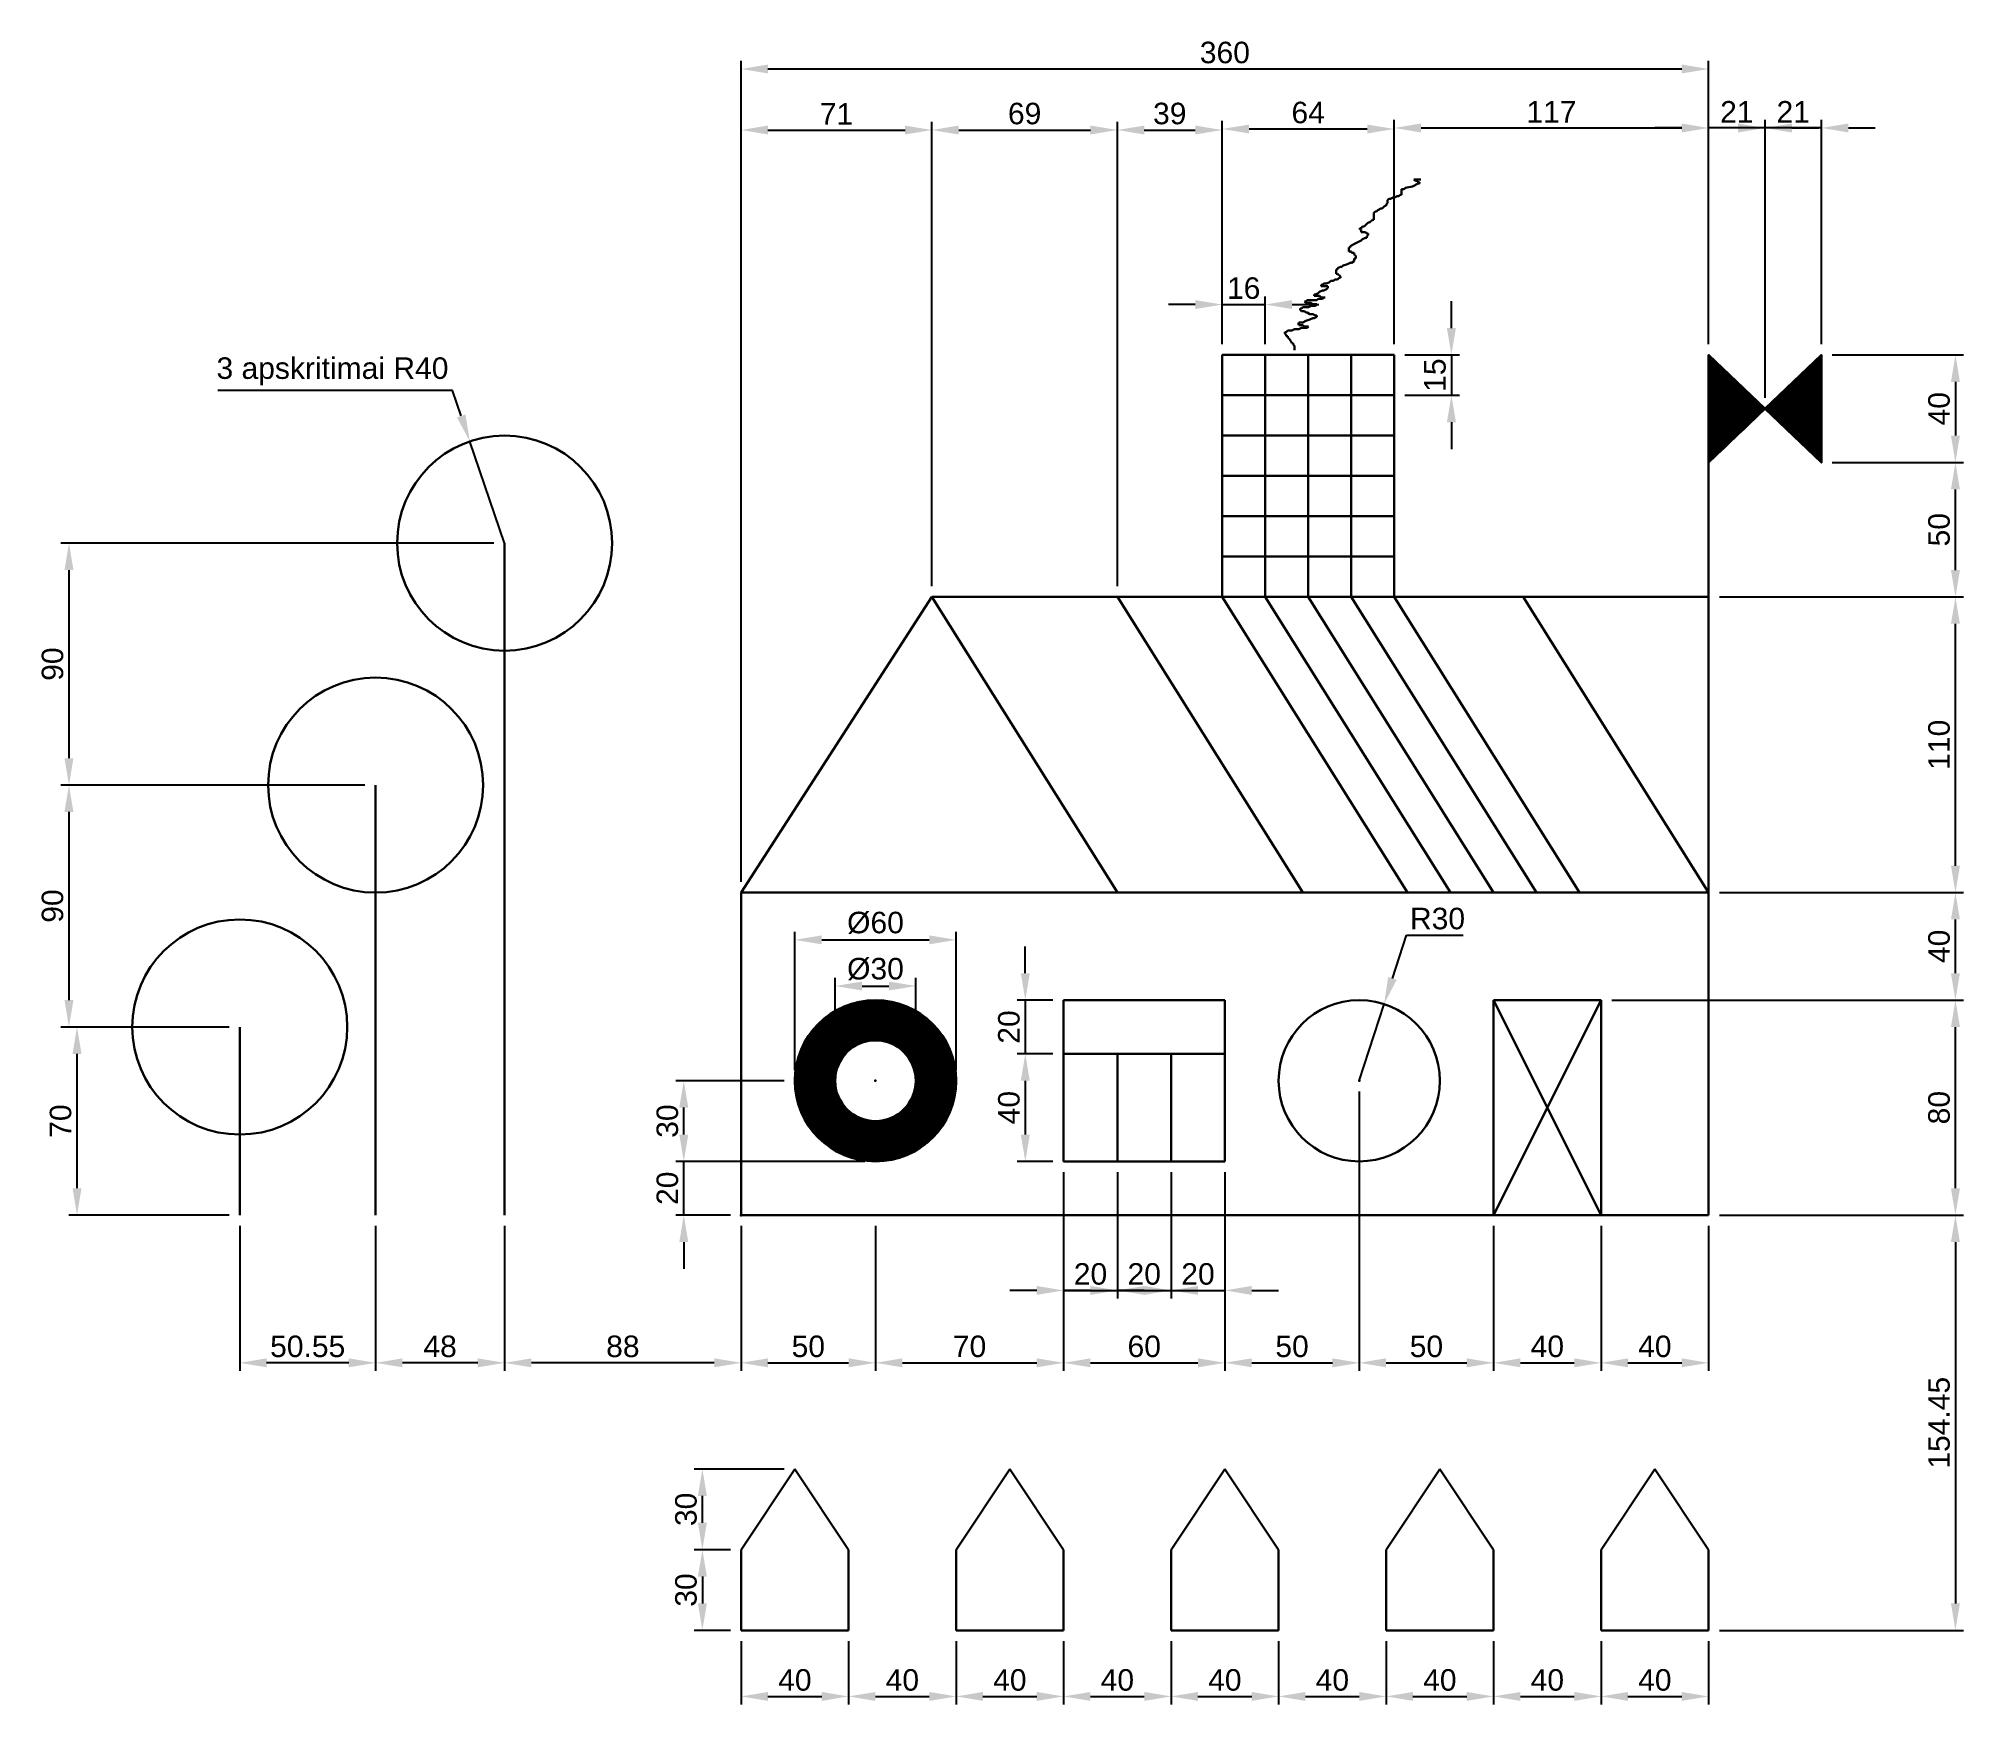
# Model space of a CAD drawing. Header units: inches. Extents: x -261 to 455, y -182 to 438.
import ezdxf

# ---------------------------------------------------------------- set-up
doc = ezdxf.new("R2010")
doc.units = ezdxf.units.IN
doc.header["$MEASUREMENT"] = 0
doc.header["$PDSIZE"] = 5
doc.layers.add('Matmenys', color=150, linetype='Continuous')
doc.layers.add('Pagrindinis', color=7, linetype='Continuous', lineweight=30)
doc.styles.get("Standard").update_dxf_attribs({"font": 'arial.ttf'})
doc.dimstyles.new('Paprastas', dxfattribs={"dimtxt": 8, "dimasz": 10, "dimexe": 3, "dimexo": 4, "dimgap": 2, "dimtad": 1, "dimdec": 4, "dimdsep": 46, "dimtxsty": 'Standard', "dimcen": 0.09, "dimadec": 0, "dimazin": 0, "dimtfac": 1, "dimtdec": 4, "dimtmove": 0, "dimatfit": 1, "dimfxl": 1, "dimtolj": 1, "dimtzin": 0, "dimarcsym": 0})
doc.dimstyles.new('Paprastas$4', dxfattribs={"dimtxt": 8, "dimasz": 10, "dimexe": 3, "dimexo": 4, "dimgap": 2, "dimtad": 1, "dimtih": 1, "dimtoh": 1, "dimdec": 4, "dimdsep": 46, "dimtxsty": 'Standard', "dimcen": 0.09, "dimadec": 0, "dimazin": 0, "dimtfac": 1, "dimtdec": 4, "dimtmove": 0, "dimatfit": 1, "dimfxl": 1, "dimtolj": 1, "dimtzin": 0, "dimarcsym": 0})

msp = doc.modelspace()

# ---------------------------------------------------------------- blocks, each defined once
blk = doc.blocks.new('*D2')
at = {"layer": 'Defpoints', "color": 0, "transparency": 16777216}
for p in [(-88, 0), (0, 0), (-88, -54.93)]:
    blk.add_point(p, dxfattribs=at)
at = {"layer": 'Matmenys', "color": 0, "lineweight": -2, "transparency": 16777216}
for p, q in [((-88, -4), (-88, -57.93)), ((0, -4), (0, -57.93)), ((-10, -54.93), (-78, -54.93))]:
    blk.add_line(p, q, dxfattribs=at)
at = {"layer": 'Matmenys', "color": 0, "transparency": 16777216}
for points in [[(-78, -53.26), (-78, -56.6), (-88, -54.93)], [(-10, -53.26), (-10, -56.6), (0, -54.93)]]:
    blk.add_solid(points, dxfattribs=at)
at = {"layer": 'Matmenys', "color": 0, "transparency": 16777216, "insert": (-44, -48.85), "char_height": 8, "attachment_point": 5}
blk.add_mtext('\\A1;88', dxfattribs=at)
blk = doc.blocks.new('*D3')
at = {"layer": 'Defpoints', "color": 0, "transparency": 16777216}
for p in [(0, 0), (50, 0), (50, -54.93)]:
    blk.add_point(p, dxfattribs=at)
at = {"layer": 'Matmenys', "color": 0, "lineweight": -2, "transparency": 16777216}
for p, q in [((0, -4), (0, -57.93)), ((50, -4), (50, -57.93)), ((10, -54.93), (40, -54.93))]:
    blk.add_line(p, q, dxfattribs=at)
at = {"layer": 'Matmenys', "color": 0, "transparency": 16777216}
for points in [[(10, -53.26), (10, -56.6), (0, -54.93)], [(40, -53.26), (40, -56.6), (50, -54.93)]]:
    blk.add_solid(points, dxfattribs=at)
at = {"layer": 'Matmenys', "color": 0, "transparency": 16777216, "insert": (25, -48.85), "char_height": 8, "attachment_point": 5}
blk.add_mtext('\\A1;50', dxfattribs=at)
blk = doc.blocks.new('*D4')
at = {"layer": 'Defpoints', "color": 0, "transparency": 16777216}
for p in [(50, 0), (120, 0), (120, -54.93)]:
    blk.add_point(p, dxfattribs=at)
at = {"layer": 'Matmenys', "color": 0, "lineweight": -2, "transparency": 16777216}
for p, q in [((50, -4), (50, -57.93)), ((120, -4), (120, -57.93)), ((60, -54.93), (110, -54.93))]:
    blk.add_line(p, q, dxfattribs=at)
at = {"layer": 'Matmenys', "color": 0, "transparency": 16777216}
for points in [[(60, -53.26), (60, -56.6), (50, -54.93)], [(110, -53.26), (110, -56.6), (120, -54.93)]]:
    blk.add_solid(points, dxfattribs=at)
at = {"layer": 'Matmenys', "color": 0, "transparency": 16777216, "insert": (85, -48.85), "char_height": 8, "attachment_point": 5}
blk.add_mtext('\\A1;70', dxfattribs=at)
blk = doc.blocks.new('*D5')
at = {"layer": 'Defpoints', "color": 0, "transparency": 16777216}
for p in [(120, 0), (180, 0), (180, -54.93)]:
    blk.add_point(p, dxfattribs=at)
at = {"layer": 'Matmenys', "color": 0, "lineweight": -2, "transparency": 16777216}
for p, q in [((120, -4), (120, -57.93)), ((180, -4), (180, -57.93)), ((130, -54.93), (170, -54.93))]:
    blk.add_line(p, q, dxfattribs=at)
at = {"layer": 'Matmenys', "color": 0, "transparency": 16777216}
for points in [[(130, -53.26), (130, -56.6), (120, -54.93)], [(170, -53.26), (170, -56.6), (180, -54.93)]]:
    blk.add_solid(points, dxfattribs=at)
at = {"layer": 'Matmenys', "color": 0, "transparency": 16777216, "insert": (150, -48.85), "char_height": 8, "attachment_point": 5}
blk.add_mtext('\\A1;60', dxfattribs=at)
blk = doc.blocks.new('*D6')
at = {"layer": 'Defpoints', "color": 0, "transparency": 16777216}
for p in [(120, 20), (140, 20), (140, -27.99)]:
    blk.add_point(p, dxfattribs=at)
at = {"layer": 'Matmenys', "color": 0, "lineweight": -2, "transparency": 16777216}
for p, q in [((120, 16), (120, -30.99)), ((140, 16), (140, -30.99)), ((110, -27.99), (100, -27.99)), ((120, -27.99), (140, -27.99)), ((150, -27.99), (160, -27.99))]:
    blk.add_line(p, q, dxfattribs=at)
at = {"layer": 'Matmenys', "color": 0, "transparency": 16777216}
for points in [[(110, -26.33), (110, -29.66), (120, -27.99)], [(150, -26.33), (150, -29.66), (140, -27.99)]]:
    blk.add_solid(points, dxfattribs=at)
at = {"layer": 'Matmenys', "color": 0, "transparency": 16777216, "insert": (130, -21.91), "char_height": 8, "attachment_point": 5}
blk.add_mtext('\\A1;20', dxfattribs=at)
blk = doc.blocks.new('*D7')
at = {"layer": 'Defpoints', "color": 0, "transparency": 16777216}
for p in [(140, 20), (160, 20), (160, -27.99)]:
    blk.add_point(p, dxfattribs=at)
at = {"layer": 'Matmenys', "color": 0, "lineweight": -2, "transparency": 16777216}
for p, q in [((140, 16), (140, -30.99)), ((160, 16), (160, -30.99)), ((130, -27.99), (120, -27.99)), ((140, -27.99), (160, -27.99)), ((170, -27.99), (180, -27.99))]:
    blk.add_line(p, q, dxfattribs=at)
at = {"layer": 'Matmenys', "color": 0, "transparency": 16777216}
for points in [[(130, -26.33), (130, -29.66), (140, -27.99)], [(170, -26.33), (170, -29.66), (160, -27.99)]]:
    blk.add_solid(points, dxfattribs=at)
at = {"layer": 'Matmenys', "color": 0, "transparency": 16777216, "insert": (150, -21.91), "char_height": 8, "attachment_point": 5}
blk.add_mtext('\\A1;20', dxfattribs=at)
blk = doc.blocks.new('*D8')
at = {"layer": 'Defpoints', "color": 0, "transparency": 16777216}
for p in [(160, 20), (180, 20), (180, -27.99)]:
    blk.add_point(p, dxfattribs=at)
at = {"layer": 'Matmenys', "color": 0, "lineweight": -2, "transparency": 16777216}
for p, q in [((160, 16), (160, -30.99)), ((180, 16), (180, -30.99)), ((150, -27.99), (140, -27.99)), ((160, -27.99), (180, -27.99)), ((190, -27.99), (200, -27.99))]:
    blk.add_line(p, q, dxfattribs=at)
at = {"layer": 'Matmenys', "color": 0, "transparency": 16777216}
for points in [[(150, -26.33), (150, -29.66), (160, -27.99)], [(190, -26.33), (190, -29.66), (180, -27.99)]]:
    blk.add_solid(points, dxfattribs=at)
at = {"layer": 'Matmenys', "color": 0, "transparency": 16777216, "insert": (170, -21.91), "char_height": 8, "attachment_point": 5}
blk.add_mtext('\\A1;20', dxfattribs=at)
blk = doc.blocks.new('*D9')
at = {"layer": 'Defpoints', "color": 0, "transparency": 16777216}
for p in [(180, 0), (230, 0), (230, -54.93)]:
    blk.add_point(p, dxfattribs=at)
at = {"layer": 'Matmenys', "color": 0, "lineweight": -2, "transparency": 16777216}
for p, q in [((180, -4), (180, -57.93)), ((230, -4), (230, -57.93)), ((190, -54.93), (220, -54.93))]:
    blk.add_line(p, q, dxfattribs=at)
at = {"layer": 'Matmenys', "color": 0, "transparency": 16777216}
for points in [[(190, -53.26), (190, -56.6), (180, -54.93)], [(220, -53.26), (220, -56.6), (230, -54.93)]]:
    blk.add_solid(points, dxfattribs=at)
at = {"layer": 'Matmenys', "color": 0, "transparency": 16777216, "insert": (205, -48.85), "char_height": 8, "attachment_point": 5}
blk.add_mtext('\\A1;50', dxfattribs=at)
blk = doc.blocks.new('*D10')
at = {"layer": 'Defpoints', "color": 0, "transparency": 16777216}
for p in [(-21.33, 20), (0, 20), (0, 0)]:
    blk.add_point(p, dxfattribs=at)
at = {"layer": 'Matmenys', "color": 0, "lineweight": -2, "transparency": 16777216}
for p, q in [((-21.33, 30), (-21.33, 40)), ((-4, 20), (-24.33, 20)), ((-21.33, 0), (-21.33, 20)), ((-4, 0), (-24.33, 0)), ((-21.33, -10), (-21.33, -20))]:
    blk.add_line(p, q, dxfattribs=at)
at = {"layer": 'Matmenys', "color": 0, "transparency": 16777216}
for points in [[(-23, 30), (-19.66, 30), (-21.33, 20)], [(-23, -10), (-19.66, -10), (-21.33, 0)]]:
    blk.add_solid(points, dxfattribs=at)
at = {"layer": 'Matmenys', "color": 0, "transparency": 16777216, "insert": (-27.41, 10), "char_height": 8, "attachment_point": 5, "rotation": 90}
blk.add_mtext('\\A1;20', dxfattribs=at)
blk = doc.blocks.new('*D11')
at = {"layer": 'Defpoints', "color": 0, "transparency": 16777216}
for p in [(-21.33, 50), (20, 50), (50, 20)]:
    blk.add_point(p, dxfattribs=at)
at = {"layer": 'Matmenys', "color": 0, "lineweight": -2, "transparency": 16777216}
for p, q in [((16, 50), (-24.33, 50)), ((-21.33, 30), (-21.33, 40)), ((46, 20), (-24.33, 20))]:
    blk.add_line(p, q, dxfattribs=at)
at = {"layer": 'Matmenys', "color": 0, "transparency": 16777216}
for points in [[(-23, 40), (-19.66, 40), (-21.33, 50)], [(-23, 30), (-19.66, 30), (-21.33, 20)]]:
    blk.add_solid(points, dxfattribs=at)
at = {"layer": 'Matmenys', "color": 0, "transparency": 16777216, "insert": (-27.42, 35), "char_height": 8, "attachment_point": 5, "rotation": 90}
blk.add_mtext('\\A1;30', dxfattribs=at)
blk = doc.blocks.new('*D13')
at = {"layer": 'Defpoints', "color": 0, "transparency": 16777216}
for p in [(80, 102.41), (20, 50), (80, 50)]:
    blk.add_point(p, dxfattribs=at)
at = {"layer": 'Matmenys', "color": 0, "lineweight": -2, "transparency": 16777216}
for p, q in [((20, 54), (20, 105.41)), ((30, 102.41), (70, 102.41)), ((80, 54), (80, 105.41))]:
    blk.add_line(p, q, dxfattribs=at)
at = {"layer": 'Matmenys', "color": 0, "transparency": 16777216}
for points in [[(30, 104.08), (30, 100.74), (20, 102.41)], [(70, 104.08), (70, 100.74), (80, 102.41)]]:
    blk.add_solid(points, dxfattribs=at)
at = {"layer": 'Matmenys', "color": 0, "transparency": 16777216, "insert": (50, 108.72), "char_height": 8, "attachment_point": 5}
blk.add_mtext('\\A1;%%C60', dxfattribs=at)
blk = doc.blocks.new('*D14')
at = {"layer": 'Defpoints', "color": 0, "transparency": 16777216}
for p in [(65, 85.24), (35, 50), (65, 50)]:
    blk.add_point(p, dxfattribs=at)
at = {"layer": 'Matmenys', "color": 0, "lineweight": -2, "transparency": 16777216}
for p, q in [((35, 54), (35, 88.24)), ((65, 54), (65, 88.24)), ((45, 85.24), (55, 85.24))]:
    blk.add_line(p, q, dxfattribs=at)
at = {"layer": 'Matmenys', "color": 0, "transparency": 16777216}
for points in [[(45, 86.91), (45, 83.58), (35, 85.24)], [(55, 86.91), (55, 83.58), (65, 85.24)]]:
    blk.add_solid(points, dxfattribs=at)
at = {"layer": 'Matmenys', "color": 0, "transparency": 16777216, "insert": (50, 91.55), "char_height": 8, "attachment_point": 5}
blk.add_mtext('\\A1;%%C30', dxfattribs=at)
blk = doc.blocks.new('*D15')
at = {"layer": 'Defpoints', "color": 0, "transparency": 16777216}
for p in [(120, 80), (105.75, 60), (120, 60)]:
    blk.add_point(p, dxfattribs=at)
at = {"layer": 'Matmenys', "color": 0, "lineweight": -2, "transparency": 16777216}
for p, q in [((105.75, 90), (105.75, 100)), ((116, 80), (102.75, 80)), ((105.75, 80), (105.75, 60)), ((116, 60), (102.75, 60)), ((105.75, 50), (105.75, 40))]:
    blk.add_line(p, q, dxfattribs=at)
at = {"layer": 'Matmenys', "color": 0, "transparency": 16777216}
for points in [[(104.08, 90), (107.42, 90), (105.75, 80)], [(104.08, 50), (107.42, 50), (105.75, 60)]]:
    blk.add_solid(points, dxfattribs=at)
at = {"layer": 'Matmenys', "color": 0, "transparency": 16777216, "insert": (99.67, 70), "char_height": 8, "attachment_point": 5, "rotation": 90}
blk.add_mtext('\\A1;20', dxfattribs=at)
blk = doc.blocks.new('*D16')
at = {"layer": 'Defpoints', "color": 0, "transparency": 16777216}
for p in [(120, 60), (105.75, 20), (120, 20)]:
    blk.add_point(p, dxfattribs=at)
at = {"layer": 'Matmenys', "color": 0, "lineweight": -2, "transparency": 16777216}
for p, q in [((116, 60), (102.75, 60)), ((105.75, 50), (105.75, 30)), ((116, 20), (102.75, 20))]:
    blk.add_line(p, q, dxfattribs=at)
at = {"layer": 'Matmenys', "color": 0, "transparency": 16777216}
for points in [[(104.08, 50), (107.42, 50), (105.75, 60)], [(104.08, 30), (107.42, 30), (105.75, 20)]]:
    blk.add_solid(points, dxfattribs=at)
at = {"layer": 'Matmenys', "color": 0, "transparency": 16777216, "insert": (99.67, 40), "char_height": 8, "attachment_point": 5, "rotation": 90}
blk.add_mtext('\\A1;40', dxfattribs=at)
blk = doc.blocks.new('*D17')
at = {"layer": 'Defpoints', "color": 0, "transparency": 16777216}
for p in [(-136, 0), (-88, 0), (-136, -54.93)]:
    blk.add_point(p, dxfattribs=at)
at = {"layer": 'Matmenys', "color": 0, "lineweight": -2, "transparency": 16777216}
for p, q in [((-136, -4), (-136, -57.93)), ((-88, -4), (-88, -57.93)), ((-98, -54.93), (-126, -54.93))]:
    blk.add_line(p, q, dxfattribs=at)
at = {"layer": 'Matmenys', "color": 0, "transparency": 16777216}
for points in [[(-126, -53.26), (-126, -56.6), (-136, -54.93)], [(-98, -53.26), (-98, -56.6), (-88, -54.93)]]:
    blk.add_solid(points, dxfattribs=at)
at = {"layer": 'Matmenys', "color": 0, "transparency": 16777216, "insert": (-112, -48.85), "char_height": 8, "attachment_point": 5}
blk.add_mtext('\\A1;48', dxfattribs=at)
blk = doc.blocks.new('*D18')
at = {"layer": 'Defpoints', "color": 0, "transparency": 16777216}
for p in [(-186.55, 0), (-136, 0), (-186.55, -54.93)]:
    blk.add_point(p, dxfattribs=at)
at = {"layer": 'Matmenys', "color": 0, "lineweight": -2, "transparency": 16777216}
for p, q in [((-186.55, -4), (-186.55, -57.93)), ((-136, -4), (-136, -57.93)), ((-146, -54.93), (-176.55, -54.93))]:
    blk.add_line(p, q, dxfattribs=at)
at = {"layer": 'Matmenys', "color": 0, "transparency": 16777216}
for points in [[(-176.55, -53.26), (-176.55, -56.6), (-186.55, -54.93)], [(-146, -53.26), (-146, -56.6), (-136, -54.93)]]:
    blk.add_solid(points, dxfattribs=at)
at = {"layer": 'Matmenys', "color": 0, "transparency": 16777216, "insert": (-161.28, -48.85), "char_height": 8, "attachment_point": 5}
blk.add_mtext('\\A1;50.55', dxfattribs=at)
blk = doc.blocks.new('*D19')
at = {"layer": 'Defpoints', "color": 0, "transparency": 16777216}
for p in [(-247.11, 70), (-186.55, 70), (-186.55, 0)]:
    blk.add_point(p, dxfattribs=at)
at = {"layer": 'Matmenys', "color": 0, "lineweight": -2, "transparency": 16777216}
for p, q in [((-190.55, 70), (-250.11, 70)), ((-247.11, 10), (-247.11, 60)), ((-190.55, 0), (-250.11, 0))]:
    blk.add_line(p, q, dxfattribs=at)
at = {"layer": 'Matmenys', "color": 0, "transparency": 16777216}
for points in [[(-248.78, 60), (-245.44, 60), (-247.11, 70)], [(-248.78, 10), (-245.44, 10), (-247.11, 0)]]:
    blk.add_solid(points, dxfattribs=at)
at = {"layer": 'Matmenys', "color": 0, "transparency": 16777216, "insert": (-253.2, 35), "char_height": 8, "attachment_point": 5, "rotation": 90}
blk.add_mtext('\\A1;70', dxfattribs=at)
blk = doc.blocks.new('*D20')
at = {"layer": 'Defpoints', "color": 0, "transparency": 16777216}
for p in [(-136, 160), (-250.11, 70), (-186.55, 70)]:
    blk.add_point(p, dxfattribs=at)
at = {"layer": 'Matmenys', "color": 0, "lineweight": -2, "transparency": 16777216}
for p, q in [((-140, 160), (-253.11, 160)), ((-250.11, 150), (-250.11, 80)), ((-190.55, 70), (-253.11, 70))]:
    blk.add_line(p, q, dxfattribs=at)
at = {"layer": 'Matmenys', "color": 0, "transparency": 16777216}
for points in [[(-251.78, 150), (-248.44, 150), (-250.11, 160)], [(-251.78, 80), (-248.44, 80), (-250.11, 70)]]:
    blk.add_solid(points, dxfattribs=at)
at = {"layer": 'Matmenys', "color": 0, "transparency": 16777216, "insert": (-256.2, 115), "char_height": 8, "attachment_point": 5, "rotation": 90}
blk.add_mtext('\\A1;90', dxfattribs=at)
blk = doc.blocks.new('*D21')
at = {"layer": 'Defpoints', "color": 0, "transparency": 16777216}
for p in [(-88, 250), (-250.11, 160), (-136, 160)]:
    blk.add_point(p, dxfattribs=at)
at = {"layer": 'Matmenys', "color": 0, "lineweight": -2, "transparency": 16777216}
for p, q in [((-92, 250), (-253.11, 250)), ((-250.11, 240), (-250.11, 170)), ((-140, 160), (-253.11, 160))]:
    blk.add_line(p, q, dxfattribs=at)
at = {"layer": 'Matmenys', "color": 0, "transparency": 16777216}
for points in [[(-251.78, 240), (-248.44, 240), (-250.11, 250)], [(-251.78, 170), (-248.44, 170), (-250.11, 160)]]:
    blk.add_solid(points, dxfattribs=at)
at = {"layer": 'Matmenys', "color": 0, "transparency": 16777216, "insert": (-256.2, 205), "char_height": 8, "attachment_point": 5, "rotation": 90}
blk.add_mtext('\\A1;90', dxfattribs=at)
blk = doc.blocks.new('*D22')
at = {"layer": 'Defpoints', "color": 0, "transparency": 16777216}
for p in [(-14.41, -94.45), (20, -94.45), (0, -124.45)]:
    blk.add_point(p, dxfattribs=at)
at = {"layer": 'Matmenys', "color": 0, "lineweight": -2, "transparency": 16777216}
for p, q in [((16, -94.45), (-17.41, -94.45)), ((-14.41, -114.45), (-14.41, -104.45)), ((-4, -124.45), (-17.41, -124.45))]:
    blk.add_line(p, q, dxfattribs=at)
at = {"layer": 'Matmenys', "color": 0, "transparency": 16777216}
for points in [[(-16.07, -104.45), (-12.74, -104.45), (-14.41, -94.45)], [(-16.07, -114.45), (-12.74, -114.45), (-14.41, -124.45)]]:
    blk.add_solid(points, dxfattribs=at)
at = {"layer": 'Matmenys', "color": 0, "transparency": 16777216, "insert": (-20.49, -109.45), "char_height": 8, "attachment_point": 5, "rotation": 90}
blk.add_mtext('\\A1;30', dxfattribs=at)
blk = doc.blocks.new('*D23')
at = {"layer": 'Defpoints', "color": 0, "transparency": 16777216}
for p in [(0, -124.45), (-14.41, -154.45), (0, -154.45)]:
    blk.add_point(p, dxfattribs=at)
at = {"layer": 'Matmenys', "color": 0, "lineweight": -2, "transparency": 16777216}
for p, q in [((-4, -124.45), (-17.41, -124.45)), ((-14.41, -134.45), (-14.41, -144.45)), ((-4, -154.45), (-17.41, -154.45))]:
    blk.add_line(p, q, dxfattribs=at)
at = {"layer": 'Matmenys', "color": 0, "transparency": 16777216}
for points in [[(-16.07, -134.45), (-12.74, -134.45), (-14.41, -124.45)], [(-16.07, -144.45), (-12.74, -144.45), (-14.41, -154.45)]]:
    blk.add_solid(points, dxfattribs=at)
at = {"layer": 'Matmenys', "color": 0, "transparency": 16777216, "insert": (-20.49, -139.45), "char_height": 8, "attachment_point": 5, "rotation": 90}
blk.add_mtext('\\A1;30', dxfattribs=at)
blk = doc.blocks.new('*D24')
at = {"layer": 'Defpoints', "color": 0, "transparency": 16777216}
for p in [(0, -154.45), (40, -154.45), (40, -179.03)]:
    blk.add_point(p, dxfattribs=at)
at = {"layer": 'Matmenys', "color": 0, "lineweight": -2, "transparency": 16777216}
for p, q in [((0, -158.45), (0, -182.03)), ((40, -158.45), (40, -182.03)), ((10, -179.03), (30, -179.03))]:
    blk.add_line(p, q, dxfattribs=at)
at = {"layer": 'Matmenys', "color": 0, "transparency": 16777216}
for points in [[(10, -177.37), (10, -180.7), (0, -179.03)], [(30, -177.37), (30, -180.7), (40, -179.03)]]:
    blk.add_solid(points, dxfattribs=at)
at = {"layer": 'Matmenys', "color": 0, "transparency": 16777216, "insert": (20, -172.95), "char_height": 8, "attachment_point": 5}
blk.add_mtext('\\A1;40', dxfattribs=at)
blk = doc.blocks.new('*D25')
at = {"layer": 'Defpoints', "color": 0, "transparency": 16777216}
for p in [(40, -154.45), (80, -154.45), (80, -179.03)]:
    blk.add_point(p, dxfattribs=at)
at = {"layer": 'Matmenys', "color": 0, "lineweight": -2, "transparency": 16777216}
for p, q in [((40, -158.45), (40, -182.03)), ((80, -158.45), (80, -182.03)), ((50, -179.03), (70, -179.03))]:
    blk.add_line(p, q, dxfattribs=at)
at = {"layer": 'Matmenys', "color": 0, "transparency": 16777216}
for points in [[(50, -177.37), (50, -180.7), (40, -179.03)], [(70, -177.37), (70, -180.7), (80, -179.03)]]:
    blk.add_solid(points, dxfattribs=at)
at = {"layer": 'Matmenys', "color": 0, "transparency": 16777216, "insert": (60, -172.95), "char_height": 8, "attachment_point": 5}
blk.add_mtext('\\A1;40', dxfattribs=at)
blk = doc.blocks.new('*D26')
at = {"layer": 'Defpoints', "color": 0, "transparency": 16777216}
for p in [(80, -154.45), (120, -154.45), (120, -179.03)]:
    blk.add_point(p, dxfattribs=at)
at = {"layer": 'Matmenys', "color": 0, "lineweight": -2, "transparency": 16777216}
for p, q in [((80, -158.45), (80, -182.03)), ((120, -158.45), (120, -182.03)), ((90, -179.03), (110, -179.03))]:
    blk.add_line(p, q, dxfattribs=at)
at = {"layer": 'Matmenys', "color": 0, "transparency": 16777216}
for points in [[(90, -177.37), (90, -180.7), (80, -179.03)], [(110, -177.37), (110, -180.7), (120, -179.03)]]:
    blk.add_solid(points, dxfattribs=at)
at = {"layer": 'Matmenys', "color": 0, "transparency": 16777216, "insert": (100, -172.95), "char_height": 8, "attachment_point": 5}
blk.add_mtext('\\A1;40', dxfattribs=at)
blk = doc.blocks.new('*D27')
at = {"layer": 'Defpoints', "color": 0, "transparency": 16777216}
for p in [(120, -154.45), (160, -154.45), (160, -179.03)]:
    blk.add_point(p, dxfattribs=at)
at = {"layer": 'Matmenys', "color": 0, "lineweight": -2, "transparency": 16777216}
for p, q in [((120, -158.45), (120, -182.03)), ((160, -158.45), (160, -182.03)), ((130, -179.03), (150, -179.03))]:
    blk.add_line(p, q, dxfattribs=at)
at = {"layer": 'Matmenys', "color": 0, "transparency": 16777216}
for points in [[(130, -177.37), (130, -180.7), (120, -179.03)], [(150, -177.37), (150, -180.7), (160, -179.03)]]:
    blk.add_solid(points, dxfattribs=at)
at = {"layer": 'Matmenys', "color": 0, "transparency": 16777216, "insert": (140, -172.95), "char_height": 8, "attachment_point": 5}
blk.add_mtext('\\A1;40', dxfattribs=at)
blk = doc.blocks.new('*D28')
at = {"layer": 'Defpoints', "color": 0, "transparency": 16777216}
for p in [(160, -154.45), (200, -154.45), (200, -179.03)]:
    blk.add_point(p, dxfattribs=at)
at = {"layer": 'Matmenys', "color": 0, "lineweight": -2, "transparency": 16777216}
for p, q in [((160, -158.45), (160, -182.03)), ((200, -158.45), (200, -182.03)), ((170, -179.03), (190, -179.03))]:
    blk.add_line(p, q, dxfattribs=at)
at = {"layer": 'Matmenys', "color": 0, "transparency": 16777216}
for points in [[(170, -177.37), (170, -180.7), (160, -179.03)], [(190, -177.37), (190, -180.7), (200, -179.03)]]:
    blk.add_solid(points, dxfattribs=at)
at = {"layer": 'Matmenys', "color": 0, "transparency": 16777216, "insert": (180, -172.95), "char_height": 8, "attachment_point": 5}
blk.add_mtext('\\A1;40', dxfattribs=at)
blk = doc.blocks.new('*D29')
at = {"layer": 'Defpoints', "color": 0, "transparency": 16777216}
for p in [(200, -154.45), (240, -154.45), (240, -179.03)]:
    blk.add_point(p, dxfattribs=at)
at = {"layer": 'Matmenys', "color": 0, "lineweight": -2, "transparency": 16777216}
for p, q in [((200, -158.45), (200, -182.03)), ((240, -158.45), (240, -182.03)), ((210, -179.03), (230, -179.03))]:
    blk.add_line(p, q, dxfattribs=at)
at = {"layer": 'Matmenys', "color": 0, "transparency": 16777216}
for points in [[(210, -177.37), (210, -180.7), (200, -179.03)], [(230, -177.37), (230, -180.7), (240, -179.03)]]:
    blk.add_solid(points, dxfattribs=at)
at = {"layer": 'Matmenys', "color": 0, "transparency": 16777216, "insert": (220, -172.95), "char_height": 8, "attachment_point": 5}
blk.add_mtext('\\A1;40', dxfattribs=at)
blk = doc.blocks.new('*D30')
at = {"layer": 'Defpoints', "color": 0, "transparency": 16777216}
for p in [(240, -154.45), (280, -154.45), (280, -179.03)]:
    blk.add_point(p, dxfattribs=at)
at = {"layer": 'Matmenys', "color": 0, "lineweight": -2, "transparency": 16777216}
for p, q in [((240, -158.45), (240, -182.03)), ((280, -158.45), (280, -182.03)), ((250, -179.03), (270, -179.03))]:
    blk.add_line(p, q, dxfattribs=at)
at = {"layer": 'Matmenys', "color": 0, "transparency": 16777216}
for points in [[(250, -177.37), (250, -180.7), (240, -179.03)], [(270, -177.37), (270, -180.7), (280, -179.03)]]:
    blk.add_solid(points, dxfattribs=at)
at = {"layer": 'Matmenys', "color": 0, "transparency": 16777216, "insert": (260, -172.95), "char_height": 8, "attachment_point": 5}
blk.add_mtext('\\A1;40', dxfattribs=at)
blk = doc.blocks.new('*D31')
at = {"layer": 'Defpoints', "color": 0, "transparency": 16777216}
for p in [(280, -154.45), (320, -154.45), (320, -179.03)]:
    blk.add_point(p, dxfattribs=at)
at = {"layer": 'Matmenys', "color": 0, "lineweight": -2, "transparency": 16777216}
for p, q in [((280, -158.45), (280, -182.03)), ((320, -158.45), (320, -182.03)), ((290, -179.03), (310, -179.03))]:
    blk.add_line(p, q, dxfattribs=at)
at = {"layer": 'Matmenys', "color": 0, "transparency": 16777216}
for points in [[(290, -177.37), (290, -180.7), (280, -179.03)], [(310, -177.37), (310, -180.7), (320, -179.03)]]:
    blk.add_solid(points, dxfattribs=at)
at = {"layer": 'Matmenys', "color": 0, "transparency": 16777216, "insert": (300, -172.95), "char_height": 8, "attachment_point": 5}
blk.add_mtext('\\A1;40', dxfattribs=at)
blk = doc.blocks.new('*D32')
at = {"layer": 'Defpoints', "color": 0, "transparency": 16777216}
for p in [(320, -154.45), (360, -154.45), (360, -179.03)]:
    blk.add_point(p, dxfattribs=at)
at = {"layer": 'Matmenys', "color": 0, "lineweight": -2, "transparency": 16777216}
for p, q in [((320, -158.45), (320, -182.03)), ((360, -158.45), (360, -182.03)), ((330, -179.03), (350, -179.03))]:
    blk.add_line(p, q, dxfattribs=at)
at = {"layer": 'Matmenys', "color": 0, "transparency": 16777216}
for points in [[(330, -177.37), (330, -180.7), (320, -179.03)], [(350, -177.37), (350, -180.7), (360, -179.03)]]:
    blk.add_solid(points, dxfattribs=at)
at = {"layer": 'Matmenys', "color": 0, "transparency": 16777216, "insert": (340, -172.95), "char_height": 8, "attachment_point": 5}
blk.add_mtext('\\A1;40', dxfattribs=at)
blk = doc.blocks.new('*D33')
at = {"layer": 'Defpoints', "color": 0, "transparency": 16777216}
for p in [(239.26, 78.54), (230, 50)]:
    blk.add_point(p, dxfattribs=at)
at = {"layer": 'Matmenys', "color": 0, "lineweight": -2, "transparency": 16777216}
for p, q in [((242.34, 88.05), (247.59, 104.21)), ((247.59, 104.21), (268.67, 104.21)), ((230, 50), (239.26, 78.54))]:
    blk.add_line(p, q, dxfattribs=at)
at = {"layer": 'Matmenys', "color": 0, "transparency": 16777216}
blk.add_solid([(240.76, 88.56), (243.93, 87.53), (239.26, 78.54)], dxfattribs=at)
at = {"layer": 'Matmenys', "color": 0, "transparency": 16777216, "insert": (259.13, 110.3), "char_height": 8, "attachment_point": 5}
blk.add_mtext('\\A1;R30', dxfattribs=at)
blk = doc.blocks.new('*D34')
at = {"layer": 'Defpoints', "color": 0, "transparency": 16777216}
for p in [(-100.93, 287.85), (-88, 250)]:
    blk.add_point(p, dxfattribs=at)
at = {"layer": 'Matmenys', "color": 0, "lineweight": -2, "transparency": 16777216}
for p, q in [((-107.4, 306.78), (-194.73, 306.78)), ((-104.16, 297.32), (-107.4, 306.78)), ((-88, 250), (-100.93, 287.85))]:
    blk.add_line(p, q, dxfattribs=at)
at = {"layer": 'Matmenys', "color": 0, "transparency": 16777216}
blk.add_solid([(-102.59, 297.85), (-105.74, 296.78), (-100.93, 287.85)], dxfattribs=at)
at = {"layer": 'Matmenys', "color": 0, "transparency": 16777216, "insert": (-152.06, 313.9), "char_height": 8, "attachment_point": 5}
blk.add_mtext('\\A1;3 apskritimai R40', dxfattribs=at)
blk = doc.blocks.new('*D35')
at = {"layer": 'Defpoints', "color": 0, "transparency": 16777216}
for p in [(230, 50), (280, 0), (280, -54.93)]:
    blk.add_point(p, dxfattribs=at)
at = {"layer": 'Matmenys', "color": 0, "lineweight": -2, "transparency": 16777216}
for p, q in [((230, 46), (230, -57.93)), ((280, -4), (280, -57.93)), ((240, -54.93), (270, -54.93))]:
    blk.add_line(p, q, dxfattribs=at)
at = {"layer": 'Matmenys', "color": 0, "transparency": 16777216}
for points in [[(240, -53.26), (240, -56.6), (230, -54.93)], [(270, -53.26), (270, -56.6), (280, -54.93)]]:
    blk.add_solid(points, dxfattribs=at)
at = {"layer": 'Matmenys', "color": 0, "transparency": 16777216, "insert": (255, -48.85), "char_height": 8, "attachment_point": 5}
blk.add_mtext('\\A1;50', dxfattribs=at)
blk = doc.blocks.new('*D36')
at = {"layer": 'Defpoints', "color": 0, "transparency": 16777216}
for p in [(280, 0), (320, 0), (320, -54.93)]:
    blk.add_point(p, dxfattribs=at)
at = {"layer": 'Matmenys', "color": 0, "lineweight": -2, "transparency": 16777216}
for p, q in [((280, -4), (280, -57.93)), ((320, -4), (320, -57.93)), ((290, -54.93), (310, -54.93))]:
    blk.add_line(p, q, dxfattribs=at)
at = {"layer": 'Matmenys', "color": 0, "transparency": 16777216}
for points in [[(290, -53.26), (290, -56.6), (280, -54.93)], [(310, -53.26), (310, -56.6), (320, -54.93)]]:
    blk.add_solid(points, dxfattribs=at)
at = {"layer": 'Matmenys', "color": 0, "transparency": 16777216, "insert": (300, -48.85), "char_height": 8, "attachment_point": 5}
blk.add_mtext('\\A1;40', dxfattribs=at)
blk = doc.blocks.new('*D37')
at = {"layer": 'Defpoints', "color": 0, "transparency": 16777216}
for p in [(320, 0), (360, 0), (360, -54.93)]:
    blk.add_point(p, dxfattribs=at)
at = {"layer": 'Matmenys', "color": 0, "lineweight": -2, "transparency": 16777216}
for p, q in [((320, -4), (320, -57.93)), ((360, -4), (360, -57.93)), ((330, -54.93), (350, -54.93))]:
    blk.add_line(p, q, dxfattribs=at)
at = {"layer": 'Matmenys', "color": 0, "transparency": 16777216}
for points in [[(330, -53.26), (330, -56.6), (320, -54.93)], [(350, -53.26), (350, -56.6), (360, -54.93)]]:
    blk.add_solid(points, dxfattribs=at)
at = {"layer": 'Matmenys', "color": 0, "transparency": 16777216, "insert": (340, -48.85), "char_height": 8, "attachment_point": 5}
blk.add_mtext('\\A1;40', dxfattribs=at)
blk = doc.blocks.new('*D38')
at = {"layer": 'Defpoints', "color": 0, "transparency": 16777216}
for p in [(360, 80), (451.85, 80), (360, 0)]:
    blk.add_point(p, dxfattribs=at)
at = {"layer": 'Matmenys', "color": 0, "lineweight": -2, "transparency": 16777216}
for p, q in [((364, 80), (454.85, 80)), ((451.85, 10), (451.85, 70)), ((364, 0), (454.85, 0))]:
    blk.add_line(p, q, dxfattribs=at)
at = {"layer": 'Matmenys', "color": 0, "transparency": 16777216}
for points in [[(450.18, 70), (453.52, 70), (451.85, 80)], [(450.18, 10), (453.52, 10), (451.85, 0)]]:
    blk.add_solid(points, dxfattribs=at)
at = {"layer": 'Matmenys', "color": 0, "transparency": 16777216, "insert": (445.77, 40), "char_height": 8, "attachment_point": 5, "rotation": 90}
blk.add_mtext('\\A1;80', dxfattribs=at)
blk = doc.blocks.new('*D39')
at = {"layer": 'Defpoints', "color": 0, "transparency": 16777216}
for p in [(360, 0), (360, -154.45), (451.85, -154.45)]:
    blk.add_point(p, dxfattribs=at)
at = {"layer": 'Matmenys', "color": 0, "lineweight": -2, "transparency": 16777216}
for p, q in [((364, 0), (454.85, 0)), ((451.85, -10), (451.85, -144.45)), ((364, -154.45), (454.85, -154.45))]:
    blk.add_line(p, q, dxfattribs=at)
at = {"layer": 'Matmenys', "color": 0, "transparency": 16777216}
for points in [[(450.18, -10), (453.52, -10), (451.85, 0)], [(450.18, -144.45), (453.52, -144.45), (451.85, -154.45)]]:
    blk.add_solid(points, dxfattribs=at)
at = {"layer": 'Matmenys', "color": 0, "transparency": 16777216, "insert": (445.77, -77.23), "char_height": 8, "attachment_point": 5, "rotation": 90}
blk.add_mtext('\\A1;154.45', dxfattribs=at)
blk = doc.blocks.new('*D40')
at = {"layer": 'Defpoints', "color": 0, "transparency": 16777216}
for p in [(360, 120), (451.85, 120), (320, 80)]:
    blk.add_point(p, dxfattribs=at)
at = {"layer": 'Matmenys', "color": 0, "lineweight": -2, "transparency": 16777216}
for p, q in [((364, 120), (454.85, 120)), ((451.85, 90), (451.85, 110)), ((324, 80), (454.85, 80))]:
    blk.add_line(p, q, dxfattribs=at)
at = {"layer": 'Matmenys', "color": 0, "transparency": 16777216}
for points in [[(450.18, 110), (453.52, 110), (451.85, 120)], [(450.18, 90), (453.52, 90), (451.85, 80)]]:
    blk.add_solid(points, dxfattribs=at)
at = {"layer": 'Matmenys', "color": 0, "transparency": 16777216, "insert": (445.77, 100), "char_height": 8, "attachment_point": 5, "rotation": 90}
blk.add_mtext('\\A1;40', dxfattribs=at)
blk = doc.blocks.new('*D41')
at = {"layer": 'Defpoints', "color": 0, "transparency": 16777216}
for p in [(360, 230), (451.85, 230), (360, 120)]:
    blk.add_point(p, dxfattribs=at)
at = {"layer": 'Matmenys', "color": 0, "lineweight": -2, "transparency": 16777216}
for p, q in [((364, 230), (454.85, 230)), ((451.85, 130), (451.85, 220)), ((364, 120), (454.85, 120))]:
    blk.add_line(p, q, dxfattribs=at)
at = {"layer": 'Matmenys', "color": 0, "transparency": 16777216}
for points in [[(450.18, 220), (453.52, 220), (451.85, 230)], [(450.18, 130), (453.52, 130), (451.85, 120)]]:
    blk.add_solid(points, dxfattribs=at)
at = {"layer": 'Matmenys', "color": 0, "transparency": 16777216, "insert": (445.77, 175), "char_height": 8, "attachment_point": 5, "rotation": 90}
blk.add_mtext('\\A1;110', dxfattribs=at)
blk = doc.blocks.new('*D42')
at = {"layer": 'Defpoints', "color": 0, "transparency": 16777216}
for p in [(402, 280), (451.85, 280), (360, 230)]:
    blk.add_point(p, dxfattribs=at)
at = {"layer": 'Matmenys', "color": 0, "lineweight": -2, "transparency": 16777216}
for p, q in [((406, 280), (454.85, 280)), ((451.85, 240), (451.85, 270)), ((364, 230), (454.85, 230))]:
    blk.add_line(p, q, dxfattribs=at)
at = {"layer": 'Matmenys', "color": 0, "transparency": 16777216}
for points in [[(450.18, 270), (453.52, 270), (451.85, 280)], [(450.18, 240), (453.52, 240), (451.85, 230)]]:
    blk.add_solid(points, dxfattribs=at)
at = {"layer": 'Matmenys', "color": 0, "transparency": 16777216, "insert": (445.77, 255), "char_height": 8, "attachment_point": 5, "rotation": 90}
blk.add_mtext('\\A1;50', dxfattribs=at)
blk = doc.blocks.new('*D43')
at = {"layer": 'Defpoints', "color": 0, "transparency": 16777216}
for p in [(402, 320), (402, 280), (451.85, 280)]:
    blk.add_point(p, dxfattribs=at)
at = {"layer": 'Matmenys', "color": 0, "lineweight": -2, "transparency": 16777216}
for p, q in [((406, 320), (454.85, 320)), ((451.85, 310), (451.85, 290)), ((406, 280), (454.85, 280))]:
    blk.add_line(p, q, dxfattribs=at)
at = {"layer": 'Matmenys', "color": 0, "transparency": 16777216}
for points in [[(450.18, 310), (453.52, 310), (451.85, 320)], [(450.18, 290), (453.52, 290), (451.85, 280)]]:
    blk.add_solid(points, dxfattribs=at)
at = {"layer": 'Matmenys', "color": 0, "transparency": 16777216, "insert": (445.77, 300), "char_height": 8, "attachment_point": 5, "rotation": 90}
blk.add_mtext('\\A1;40', dxfattribs=at)
blk = doc.blocks.new('*D44')
at = {"layer": 'Defpoints', "color": 0, "transparency": 16777216}
for p in [(381, 404.45), (381, 320), (402, 320)]:
    blk.add_point(p, dxfattribs=at)
at = {"layer": 'Matmenys', "color": 0, "lineweight": -2, "transparency": 16777216}
for p, q in [((371, 404.45), (361, 404.45)), ((381, 324), (381, 407.45)), ((402, 404.45), (381, 404.45)), ((402, 324), (402, 407.45)), ((412, 404.45), (422, 404.45))]:
    blk.add_line(p, q, dxfattribs=at)
at = {"layer": 'Matmenys', "color": 0, "transparency": 16777216}
for points in [[(371, 406.11), (371, 402.78), (381, 404.45)], [(412, 406.11), (412, 402.78), (402, 404.45)]]:
    blk.add_solid(points, dxfattribs=at)
at = {"layer": 'Matmenys', "color": 0, "transparency": 16777216, "insert": (391.5, 410.46), "char_height": 8, "attachment_point": 5}
blk.add_mtext('\\A1;21', dxfattribs=at)
blk = doc.blocks.new('*D45')
at = {"layer": 'Defpoints', "color": 0, "transparency": 16777216}
for p in [(360, 404.45), (360, 320), (381, 300)]:
    blk.add_point(p, dxfattribs=at)
at = {"layer": 'Matmenys', "color": 0, "lineweight": -2, "transparency": 16777216}
for p, q in [((350, 404.45), (340, 404.45)), ((360, 324), (360, 407.45)), ((381, 404.45), (360, 404.45)), ((381, 304), (381, 407.45)), ((391, 404.45), (401, 404.45))]:
    blk.add_line(p, q, dxfattribs=at)
at = {"layer": 'Matmenys', "color": 0, "transparency": 16777216}
for points in [[(350, 406.11), (350, 402.78), (360, 404.45)], [(391, 406.11), (391, 402.78), (381, 404.45)]]:
    blk.add_solid(points, dxfattribs=at)
at = {"layer": 'Matmenys', "color": 0, "transparency": 16777216, "insert": (370.5, 410.46), "char_height": 8, "attachment_point": 5}
blk.add_mtext('\\A1;21', dxfattribs=at)
blk = doc.blocks.new('*D46')
at = {"layer": 'Defpoints', "color": 0, "transparency": 16777216}
for p in [(360, 404.45), (243, 320), (360, 320)]:
    blk.add_point(p, dxfattribs=at)
at = {"layer": 'Matmenys', "color": 0, "lineweight": -2, "transparency": 16777216}
for p, q in [((243, 324), (243, 407.45)), ((253, 404.45), (350, 404.45)), ((360, 324), (360, 407.45))]:
    blk.add_line(p, q, dxfattribs=at)
at = {"layer": 'Matmenys', "color": 0, "transparency": 16777216}
for points in [[(253, 406.11), (253, 402.78), (243, 404.45)], [(350, 406.11), (350, 402.78), (360, 404.45)]]:
    blk.add_solid(points, dxfattribs=at)
at = {"layer": 'Matmenys', "color": 0, "transparency": 16777216, "insert": (301.5, 410.46), "char_height": 8, "attachment_point": 5}
blk.add_mtext('\\A1;117', dxfattribs=at)
blk = doc.blocks.new('*D47')
at = {"layer": 'Defpoints', "color": 0, "transparency": 16777216}
for p in [(243, 404.07), (179, 320), (243, 320)]:
    blk.add_point(p, dxfattribs=at)
at = {"layer": 'Matmenys', "color": 0, "lineweight": -2, "transparency": 16777216}
for p, q in [((179, 324), (179, 407.07)), ((189, 404.07), (233, 404.07)), ((243, 324), (243, 407.07))]:
    blk.add_line(p, q, dxfattribs=at)
at = {"layer": 'Matmenys', "color": 0, "transparency": 16777216}
for points in [[(189, 405.73), (189, 402.4), (179, 404.07)], [(233, 405.73), (233, 402.4), (243, 404.07)]]:
    blk.add_solid(points, dxfattribs=at)
at = {"layer": 'Matmenys', "color": 0, "transparency": 16777216, "insert": (211, 410.15), "char_height": 8, "attachment_point": 5}
blk.add_mtext('\\A1;64', dxfattribs=at)
blk = doc.blocks.new('*D48')
at = {"layer": 'Defpoints', "color": 0, "transparency": 16777216}
for p in [(179, 403.69), (179, 320), (140, 230)]:
    blk.add_point(p, dxfattribs=at)
at = {"layer": 'Matmenys', "color": 0, "lineweight": -2, "transparency": 16777216}
for p, q in [((140, 234), (140, 406.69)), ((150, 403.69), (169, 403.69)), ((179, 324), (179, 406.69))]:
    blk.add_line(p, q, dxfattribs=at)
at = {"layer": 'Matmenys', "color": 0, "transparency": 16777216}
for points in [[(150, 405.35), (150, 402.02), (140, 403.69)], [(169, 405.35), (169, 402.02), (179, 403.69)]]:
    blk.add_solid(points, dxfattribs=at)
at = {"layer": 'Matmenys', "color": 0, "transparency": 16777216, "insert": (159.5, 409.78), "char_height": 8, "attachment_point": 5}
blk.add_mtext('\\A1;39', dxfattribs=at)
blk = doc.blocks.new('*D49')
at = {"layer": 'Defpoints', "color": 0, "transparency": 16777216}
for p in [(140, 403.69), (71, 230), (140, 230)]:
    blk.add_point(p, dxfattribs=at)
at = {"layer": 'Matmenys', "color": 0, "lineweight": -2, "transparency": 16777216}
for p, q in [((71, 234), (71, 406.69)), ((81, 403.69), (130, 403.69)), ((140, 234), (140, 406.69))]:
    blk.add_line(p, q, dxfattribs=at)
at = {"layer": 'Matmenys', "color": 0, "transparency": 16777216}
for points in [[(81, 405.35), (81, 402.02), (71, 403.69)], [(130, 405.35), (130, 402.02), (140, 403.69)]]:
    blk.add_solid(points, dxfattribs=at)
at = {"layer": 'Matmenys', "color": 0, "transparency": 16777216, "insert": (105.5, 409.77), "char_height": 8, "attachment_point": 5}
blk.add_mtext('\\A1;69', dxfattribs=at)
blk = doc.blocks.new('*D50')
at = {"layer": 'Defpoints', "color": 0, "transparency": 16777216}
for p in [(71, 403.69), (71, 230), (0, 120)]:
    blk.add_point(p, dxfattribs=at)
at = {"layer": 'Matmenys', "color": 0, "lineweight": -2, "transparency": 16777216}
for p, q in [((0, 124), (0, 406.69)), ((10, 403.69), (61, 403.69)), ((71, 234), (71, 406.69))]:
    blk.add_line(p, q, dxfattribs=at)
at = {"layer": 'Matmenys', "color": 0, "transparency": 16777216}
for points in [[(10, 405.35), (10, 402.02), (0, 403.69)], [(61, 405.35), (61, 402.02), (71, 403.69)]]:
    blk.add_solid(points, dxfattribs=at)
at = {"layer": 'Matmenys', "color": 0, "transparency": 16777216, "insert": (35.5, 409.7), "char_height": 8, "attachment_point": 5}
blk.add_mtext('\\A1;71', dxfattribs=at)
blk = doc.blocks.new('*D51')
at = {"layer": 'Defpoints', "color": 0, "transparency": 16777216}
for p in [(360, 426.39), (360, 320), (0, 120)]:
    blk.add_point(p, dxfattribs=at)
at = {"layer": 'Matmenys', "color": 0, "lineweight": -2, "transparency": 16777216}
for p, q in [((0, 124), (0, 429.39)), ((10, 426.39), (350, 426.39)), ((360, 324), (360, 429.39))]:
    blk.add_line(p, q, dxfattribs=at)
at = {"layer": 'Matmenys', "color": 0, "transparency": 16777216}
for points in [[(10, 428.06), (10, 424.73), (0, 426.39)], [(350, 428.06), (350, 424.73), (360, 426.39)]]:
    blk.add_solid(points, dxfattribs=at)
at = {"layer": 'Matmenys', "color": 0, "transparency": 16777216, "insert": (180, 432.48), "char_height": 8, "attachment_point": 5}
blk.add_mtext('\\A1;360', dxfattribs=at)
blk = doc.blocks.new('*D53')
at = {"layer": 'Defpoints', "color": 0, "transparency": 16777216}
for p in [(243, 320), (243, 305), (264.3, 305)]:
    blk.add_point(p, dxfattribs=at)
at = {"layer": 'Matmenys', "color": 0, "lineweight": -2, "transparency": 16777216}
for p, q in [((264.3, 330), (264.3, 340)), ((247, 320), (267.3, 320)), ((264.3, 320), (264.3, 305)), ((247, 305), (267.3, 305)), ((264.3, 295), (264.3, 285))]:
    blk.add_line(p, q, dxfattribs=at)
at = {"layer": 'Matmenys', "color": 0, "transparency": 16777216}
for points in [[(262.63, 330), (265.97, 330), (264.3, 320)], [(262.63, 295), (265.97, 295), (264.3, 305)]]:
    blk.add_solid(points, dxfattribs=at)
at = {"layer": 'Matmenys', "color": 0, "transparency": 16777216, "insert": (258.21, 312.5), "char_height": 8, "attachment_point": 5, "rotation": 90}
blk.add_mtext('\\A1;15', dxfattribs=at)
blk = doc.blocks.new('*D54')
at = {"layer": 'Defpoints', "color": 0, "transparency": 16777216}
for p in [(195, 338.74), (179, 320), (195, 320)]:
    blk.add_point(p, dxfattribs=at)
at = {"layer": 'Matmenys', "color": 0, "lineweight": -2, "transparency": 16777216}
for p, q in [((169, 338.74), (159, 338.74)), ((179, 324), (179, 341.74)), ((179, 338.74), (195, 338.74)), ((195, 324), (195, 341.74)), ((205, 338.74), (215, 338.74))]:
    blk.add_line(p, q, dxfattribs=at)
at = {"layer": 'Matmenys', "color": 0, "transparency": 16777216}
for points in [[(169, 340.41), (169, 337.08), (179, 338.74)], [(205, 340.41), (205, 337.08), (195, 338.74)]]:
    blk.add_solid(points, dxfattribs=at)
at = {"layer": 'Matmenys', "color": 0, "transparency": 16777216, "insert": (187, 344.83), "char_height": 8, "attachment_point": 5}
blk.add_mtext('\\A1;16', dxfattribs=at)

# ---------------------------------------------------------------- dimensions: what is measured, and where the dimension line sits
at = {"layer": 'Matmenys'}
for base, p1, p2, picture, middle in [((360, 426.39397), (0, 120), (360, 320), '*D51', (180, 432.48128)), ((360, 404.44769), (243, 320), (360, 320), '*D46', (301.5, 410.46407)), ((360, 404.44769), (381, 300), (360, 320), '*D45', (370.5, 410.46407)), ((381, 404.44769), (402, 320), (381, 320), '*D44', (391.5, 410.46407)), ((71, 403.68769), (0, 120), (71, 230), '*D50', (35.5, 409.70407)), ((140, 403.68769), (71, 230), (140, 230), '*D49', (105.5, 409.77228)), ((179, 403.68769), (140, 230), (179, 320), '*D48', (159.5, 409.77501)), ((243, 404.06769), (179, 320), (243, 320), '*D47', (211, 410.15228)), ((195, 338.74216), (179, 320), (195, 320), '*D54', (187, 344.82674)), ((280, -54.93025), (230, 50), (280, 0), '*D35', (255, -48.84566)), ((140, -27.99465), (120, 20), (140, 20), '*D6', (130, -21.91006)), ((160, -27.99465), (140, 20), (160, 20), '*D7', (150, -21.91006)), ((180, -27.99465), (160, 20), (180, 20), '*D8', (170, -21.91006)), ((-186.55, -54.93025), (-136, 0), (-186.55, 0), '*D18', (-161.275, -48.84566)), ((-136, -54.93025), (-88, 0), (-136, 0), '*D17', (-112, -48.84566)), ((-88, -54.93025), (0, 0), (-88, 0), '*D2', (-44, -48.84566)), ((50, -54.93025), (0, 0), (50, 0), '*D3', (25, -48.84566)), ((120, -54.93025), (50, 0), (120, 0), '*D4', (85, -48.84566)), ((180, -54.93025), (120, 0), (180, 0), '*D5', (150, -48.84566)), ((230, -54.93025), (180, 0), (230, 0), '*D9', (205, -48.84566)), ((320, -54.93025), (280, 0), (320, 0), '*D36', (300, -48.84566)), ((360, -54.93025), (320, 0), (360, 0), '*D37', (340, -48.84566)), ((40, -179.0333), (0, -154.45), (40, -154.45), '*D24', (20, -172.94871)), ((80, -179.0333), (40, -154.45), (80, -154.45), '*D25', (60, -172.94871)), ((120, -179.0333), (80, -154.45), (120, -154.45), '*D26', (100, -172.94871)), ((160, -179.0333), (120, -154.45), (160, -154.45), '*D27', (140, -172.94871)), ((200, -179.0333), (160, -154.45), (200, -154.45), '*D28', (180, -172.94871)), ((240, -179.0333), (200, -154.45), (240, -154.45), '*D29', (220, -172.94871)), ((280, -179.0333), (240, -154.45), (280, -154.45), '*D30', (260, -172.94871)), ((320, -179.0333), (280, -154.45), (320, -154.45), '*D31', (300, -172.94871)), ((360, -179.0333), (320, -154.45), (360, -154.45), '*D32', (340, -172.94871))]:
    dim = msp.add_linear_dim(base=base, p1=p1, p2=p2, dimstyle='Paprastas', dxfattribs=at)
    dim.commit()
    dim.dimension.update_dxf_attribs({"geometry": picture, "text_midpoint": middle})
dim = msp.add_linear_dim(base=(264.29864, 305), p1=(243, 320), p2=(243, 305), angle=90, dimstyle='Paprastas', dxfattribs=at)
dim.commit()
dim.dimension.update_dxf_attribs({"geometry": '*D53', "text_midpoint": (264.29864, 312.5), "dimtype": 160})
dim = msp.add_radius_dim(center=(-88, 250), mpoint=(-100.93151, 287.85203), text='3 apskritimai <>', dimstyle='Paprastas$4', dxfattribs=at)
dim.commit()
dim.dimension.update_dxf_attribs({"geometry": '*D34', "text_midpoint": (-152.06302, 306.77804), "dimtype": 164})
for base, p1, p2, picture, middle in [((451.85003, 280), (402, 320), (402, 280), '*D43', (445.76544, 300)), ((451.85003, 280), (360, 230), (402, 280), '*D42', (445.76544, 255)), ((-250.11056, 160), (-88, 250), (-136, 160), '*D21', (-256.19514, 205)), ((451.85003, 230), (360, 120), (360, 230), '*D41', (445.76544, 175)), ((-250.11056, 70), (-136, 160), (-186.55, 70), '*D20', (-256.19514, 115)), ((451.85003, 120), (320, 80), (360, 120), '*D40', (445.76544, 100)), ((105.74982, 60), (120, 80), (120, 60), '*D15', (99.66524, 70)), ((451.85003, 80), (360, 0), (360, 80), '*D38', (445.76544, 40)), ((-247.11056, 70), (-186.55, 0), (-186.55, 70), '*D19', (-253.19514, 35)), ((105.74982, 20), (120, 60), (120, 20), '*D16', (99.66524, 40)), ((-21.33029, 50), (50, 20), (20, 50), '*D11', (-27.41761, 35)), ((-21.33029, 20), (0, 0), (0, 20), '*D10', (-27.41488, 10)), ((451.85003, -154.45), (360, 0), (360, -154.45), '*D39', (445.76544, -77.225)), ((-14.40657, -94.45), (0, -124.45), (20, -94.45), '*D22', (-20.49388, -109.45)), ((-14.40657, -154.45), (0, -124.45), (0, -154.45), '*D23', (-20.49388, -139.45))]:
    dim = msp.add_linear_dim(base=base, p1=p1, p2=p2, angle=90, dimstyle='Paprastas', dxfattribs=at)
    dim.commit()
    dim.dimension.update_dxf_attribs({"geometry": picture, "text_midpoint": middle})
dim = msp.add_radius_dim(center=(230, 50), mpoint=(239.25633, 78.5363), dimstyle='Paprastas$4', dxfattribs=at)
dim.commit()
dim.dimension.update_dxf_attribs({"geometry": '*D33', "text_midpoint": (259.12978, 104.21404), "dimtype": 164})
for base, p1, p2, picture, middle in [((80, 102.40893), (20, 50), (80, 50), '*D13', (50, 102.40893)), ((65, 85.24315), (35, 50), (65, 50), '*D14', (50, 85.24315))]:
    dim = msp.add_linear_dim(base=base, p1=p1, p2=p2, text='%%C<>', dimstyle='Paprastas', dxfattribs=at)
    dim.commit()
    dim.dimension.update_dxf_attribs({"geometry": picture, "text_midpoint": middle, "dimtype": 160})

# ---------------------------------------------------------------- hatches: boundary and pattern name
at = {"layer": 'Pagrindinis'}
h = msp.add_hatch(dxfattribs=at)
h.set_pattern_fill('ANSI31', color=256)
h.paths.add_polyline_path([(402, 320), (381, 300), (402, 280)])
h.paths.add_polyline_path([(360, 320), (360, 280), (381, 300)])
h = msp.add_hatch(dxfattribs=at)
h.set_pattern_fill('ANSI31', color=256)
h.paths.add_polyline_path([(20, 50, 1), (80, 50, 1)])
h.paths.add_polyline_path([(65, 50, -1), (35, 50, -1)], flags=16)

# ---------------------------------------------------------------- linework, layer by layer
for p, q in [((245.72195, 379.60632), (245.72195, 381.66991)), ((245.72195, 381.66991), (246.75449, 381.66991)), ((246.75449, 381.66991), (247.27076, 382.18581)), ((247.27076, 382.18581), (249.85212, 382.7017)), ((249.85212, 382.7017), (251.9172, 383.7335)), ((250.88466, 384.76529), (250.36839, 385.28119)), ((250.36839, 385.28119), (252.94974, 385.28119)), ((251.40093, 384.76529), (250.88466, 384.76529)), ((251.9172, 384.2494), (251.40093, 384.76529)), ((252.43347, 384.2494), (251.9172, 384.2494)), ((251.9172, 383.7335), (252.43347, 383.7335)), ((252.43347, 383.7335), (252.43347, 384.2494)), ((235.39653, 372.89965), (235.9128, 373.41555)), ((235.39653, 370.32016), (235.39653, 372.89965)), ((235.9128, 373.41555), (236.42907, 373.41555)), ((236.42907, 373.41555), (236.94534, 373.93145)), ((236.94534, 373.93145), (237.97788, 374.44734)), ((237.97788, 374.44734), (238.49415, 374.44734)), ((238.49415, 374.44734), (239.5267, 375.47914)), ((239.5267, 375.47914), (240.04297, 375.47914)), ((240.04297, 375.99504), (240.55924, 376.51093)), ((240.04297, 375.47914), (240.04297, 375.99504)), ((240.55924, 377.54273), (241.07551, 378.05863)), ((240.55924, 376.51093), (240.55924, 377.54273)), ((241.07551, 378.05863), (241.59178, 378.05863)), ((241.59178, 378.05863), (242.62432, 378.57452)), ((242.62432, 378.57452), (243.14059, 378.57452)), ((243.14059, 378.57452), (244.17314, 379.09042)), ((244.17314, 379.09042), (244.68941, 379.09042)), ((244.68941, 379.09042), (245.20568, 379.60632)), ((245.20568, 379.60632), (245.72195, 379.60632)), ((230.23382, 366.70888), (230.23382, 367.22478)), ((230.23382, 367.22478), (230.75009, 367.22478)), ((230.75009, 366.70888), (230.23382, 366.70888)), ((230.75009, 367.22478), (231.26636, 367.74068)), ((230.75009, 365.67709), (230.75009, 366.70888)), ((232.2989, 365.67709), (230.75009, 365.67709)), ((231.26636, 367.74068), (231.78263, 367.74068)), ((231.78263, 367.74068), (232.81517, 368.77247)), ((232.81517, 365.16119), (232.2989, 365.67709)), ((232.81517, 368.77247), (233.33144, 369.28837)), ((233.33144, 369.28837), (233.84772, 369.28837)), ((233.84772, 369.28837), (234.88026, 370.32016)), ((234.88026, 370.32016), (235.39653, 370.32016)), ((226.10365, 358.45452), (226.10365, 360.00222)), ((226.10365, 360.00222), (226.61992, 360.00222)), ((227.13619, 358.45452), (226.10365, 358.45452)), ((226.61992, 360.51811), (228.68501, 361.54991)), ((226.61992, 360.00222), (226.61992, 360.51811)), ((227.13619, 357.93863), (227.13619, 358.45452)), ((228.68501, 361.54991), (229.71755, 362.06581)), ((229.71755, 362.06581), (230.75009, 362.5817)), ((230.75009, 362.5817), (231.26636, 363.0976)), ((231.26636, 363.0976), (232.2989, 363.6135)), ((232.2989, 363.6135), (232.81517, 363.6135)), ((233.33144, 365.16119), (232.81517, 365.16119)), ((232.81517, 364.1294), (233.33144, 364.64529)), ((232.81517, 363.6135), (232.81517, 364.1294)), ((233.33144, 364.64529), (233.33144, 365.16119)), ((221.45721, 350.20016), (221.45721, 351.74786)), ((221.45721, 351.74786), (221.97348, 351.74786)), ((221.97348, 352.26375), (223.00602, 352.77965)), ((221.97348, 351.74786), (221.97348, 352.26375)), ((223.00602, 352.77965), (223.5223, 352.77965)), ((223.5223, 352.77965), (224.03857, 353.29555)), ((224.03857, 353.29555), (225.58738, 353.81145)), ((225.58738, 353.81145), (226.61992, 354.32734)), ((226.61992, 354.32734), (227.13619, 354.32734)), ((228.16873, 357.93863), (227.13619, 357.93863)), ((227.13619, 354.32734), (228.16873, 354.84324)), ((228.16873, 357.42273), (228.16873, 357.93863)), ((228.68501, 356.90683), (228.16873, 357.42273)), ((228.16873, 354.84324), (228.16873, 355.87504)), ((228.16873, 355.87504), (228.68501, 355.87504)), ((228.68501, 355.87504), (228.68501, 356.90683)), ((215.26196, 343.4935), (216.2945, 344.00939)), ((215.77823, 345.55709), (215.77823, 346.07298)), ((215.77823, 346.07298), (216.2945, 346.07298)), ((218.35958, 345.55709), (215.77823, 345.55709)), ((216.2945, 346.07298), (216.81077, 346.58888)), ((216.2945, 344.00939), (216.81077, 344.00939)), ((216.81077, 346.58888), (217.84331, 346.58888)), ((216.81077, 344.00939), (217.84331, 344.52529)), ((217.84331, 346.58888), (218.87586, 347.10478)), ((217.84331, 344.52529), (218.35958, 345.04119)), ((218.35958, 345.04119), (218.35958, 345.55709)), ((218.87586, 347.10478), (219.39213, 347.62068)), ((219.39213, 347.62068), (220.42467, 347.62068)), ((220.42467, 347.62068), (220.94094, 348.13657)), ((220.94094, 348.13657), (221.97348, 348.13657)), ((221.97348, 350.20016), (221.45721, 350.20016)), ((223.00602, 349.16837), (221.97348, 350.20016)), ((221.97348, 348.13657), (222.48975, 348.65247)), ((222.48975, 348.65247), (223.00602, 348.65247)), ((223.00602, 348.65247), (223.00602, 349.16837)), ((208.03416, 336.78683), (208.03416, 337.30273)), ((208.03416, 337.30273), (208.55044, 337.30273)), ((208.55044, 336.27093), (208.03416, 336.78683)), ((208.55044, 337.30273), (209.06671, 337.81863)), ((209.06671, 337.81863), (211.13179, 337.81863)), ((210.09925, 339.36632), (209.58298, 339.88222)), ((209.58298, 339.88222), (210.09925, 339.88222)), ((210.09925, 339.88222), (210.61552, 340.39811)), ((212.16433, 339.36632), (210.09925, 339.36632)), ((210.61552, 340.39811), (214.22942, 340.39811)), ((211.13179, 337.81863), (212.16433, 338.33452)), ((212.6806, 338.85042), (212.16433, 339.36632)), ((212.16433, 338.33452), (213.71314, 338.33452)), ((214.22942, 338.85042), (212.6806, 338.85042)), ((213.19688, 341.94581), (213.19688, 342.4617)), ((213.19688, 342.4617), (213.71314, 342.4617)), ((215.26196, 341.94581), (213.19688, 341.94581)), ((213.71314, 342.4617), (214.74569, 342.9776)), ((213.71314, 338.33452), (214.22942, 338.85042)), ((214.22942, 340.39811), (214.74569, 340.91401)), ((214.74569, 342.9776), (215.26196, 343.4935)), ((214.74569, 340.91401), (216.2945, 340.91401)), ((215.77823, 341.42991), (215.26196, 341.94581)), ((217.32704, 341.42991), (215.77823, 341.42991)), ((216.2945, 340.91401), (216.81077, 341.42991)), ((216.81077, 341.42991), (217.32704, 341.42991)), ((204.93654, 329.04837), (205.96908, 329.56427)), ((205.96908, 329.56427), (207.51789, 329.56427)), ((207.51789, 331.62786), (207.00162, 331.62786)), ((207.00162, 331.62786), (207.51789, 331.62786)), ((207.51789, 331.62786), (207.51789, 332.14375)), ((207.51789, 332.14375), (209.06671, 332.14375)), ((207.51789, 331.11196), (207.51789, 331.62786)), ((209.06671, 331.11196), (207.51789, 331.11196)), ((207.51789, 329.56427), (208.55044, 330.08016)), ((209.58298, 336.27093), (208.55044, 336.27093)), ((208.55044, 330.08016), (210.61552, 330.08016)), ((209.06671, 332.14375), (210.09925, 332.65965)), ((209.58298, 330.59606), (209.06671, 331.11196)), ((210.09925, 335.75504), (209.58298, 336.27093)), ((211.13179, 330.59606), (209.58298, 330.59606)), ((210.61552, 335.75504), (210.09925, 335.75504)), ((210.09925, 332.65965), (211.64806, 333.17555)), ((211.64806, 335.23914), (210.61552, 335.75504)), ((210.61552, 330.08016), (211.13179, 330.59606)), ((212.6806, 335.23914), (211.64806, 335.23914)), ((211.64806, 333.17555), (212.6806, 333.69145)), ((213.71314, 334.72324), (212.6806, 335.23914)), ((212.6806, 333.69145), (213.19688, 333.69145)), ((213.19688, 333.69145), (214.22942, 334.20734)), ((214.22942, 334.72324), (213.71314, 334.72324)), ((214.22942, 334.20734), (214.22942, 334.72324)), ((202.35518, 328.01657), (202.35518, 328.53247)), ((202.35518, 328.53247), (202.87145, 328.53247)), ((202.87145, 327.50068), (202.35518, 328.01657)), ((202.87145, 328.53247), (203.38772, 329.04837)), ((202.87145, 326.98478), (202.87145, 327.50068)), ((203.38772, 326.98478), (202.87145, 326.98478)), ((203.38772, 329.04837), (204.93654, 329.04837)), ((203.38772, 326.46888), (203.38772, 326.98478)), ((203.904, 325.95298), (203.38772, 326.46888)), ((204.42027, 325.43709), (203.904, 325.95298)), ((204.93654, 324.40529), (204.42027, 325.43709)), ((205.45281, 324.40529), (204.93654, 324.40529)), ((205.45281, 323.88939), (205.45281, 324.40529)), ((205.96908, 323.3735), (205.45281, 323.88939)), ((205.96908, 321.8258), (205.96908, 323.3735)), ((179, 230), (179, 320)), ((179, 320), (243, 320)), ((195, 230), (195, 320)), ((211, 230), (211, 320)), ((227, 230), (227, 320)), ((243, 320), (243, 230)), ((179, 305), (243, 305)), ((179, 290), (243, 290)), ((360, 230), (360, 280)), ((179, 275), (243, 275)), ((179, 260), (243, 260)), ((-88, 0), (-88, 250)), ((179, 245), (243, 245)), ((0, 120), (71, 230)), ((71, 230), (140, 120)), ((71, 230), (291, 230)), ((140, 230), (209, 120)), ((179, 230), (248, 120)), ((195, 230), (264, 120)), ((211, 230), (280, 120)), ((227, 230), (296, 120)), ((243, 230), (312, 120)), ((291, 230), (360, 120)), ((360, 230), (291, 230)), ((360, 120), (360, 230)), ((-136, 0), (-136, 160)), ((360, 120), (0, 120)), ((0, 120), (0, 0)), ((360, 0), (360, 120)), ((120, 20), (120, 80)), ((120, 80), (180, 80)), ((180, 80), (180, 60)), ((280, 0), (280, 80)), ((280, 80), (320, 80)), ((280, 80), (320, 0)), ((320, 80), (280, 0)), ((320, 80), (320, 0)), ((-186.55, 0), (-186.55, 70)), ((180, 60), (120, 60)), ((140, 20), (140, 60)), ((160, 20), (160, 60)), ((180, 20), (180, 60)), ((120, 20), (180, 20)), ((0, 0), (360, 0)), ((0, -124.45), (20, -94.45)), ((20, -94.45), (40, -124.45)), ((80, -124.45), (100, -94.45)), ((100, -94.45), (120, -124.45)), ((160, -124.45), (180, -94.45)), ((180, -94.45), (200, -124.45)), ((240, -124.45), (260, -94.45)), ((260, -94.45), (280, -124.45)), ((320, -124.45), (340, -94.45)), ((340, -94.45), (360, -124.45)), ((0, -154.45), (0, -124.45)), ((40, -124.45), (40, -154.45)), ((80, -154.45), (80, -124.45)), ((120, -124.45), (120, -154.45)), ((160, -154.45), (160, -124.45)), ((200, -124.45), (200, -154.45)), ((240, -154.45), (240, -124.45)), ((280, -124.45), (280, -154.45)), ((320, -154.45), (320, -124.45)), ((360, -124.45), (360, -154.45)), ((40, -154.45), (0, -154.45)), ((120, -154.45), (80, -154.45)), ((200, -154.45), (160, -154.45)), ((280, -154.45), (240, -154.45)), ((360, -154.45), (320, -154.45))]:
    msp.add_line(p, q, dxfattribs=at)
msp.add_lwpolyline([(360, 280), (402, 320), (402, 280), (360, 320), (360, 280)], dxfattribs=at)
for centre, radius in [((-88, 250), 40), ((-136, 160), 40), ((-186.55, 70), 40), ((50, 50), 30), ((230, 50), 30), ((50, 50), 15)]:
    msp.add_circle(centre, radius, dxfattribs=at)
for p in [(50, 50), (230, 50), (0, 0)]:
    msp.add_point(p, dxfattribs=at)

msp.set_redraw_order([(e.dxf.handle, doc.entitydb.next_handle()) for e in msp.query("TEXT MTEXT ATTDEF DIMENSION ARC_DIMENSION")])  # texts and dimensions are drawn at this point

doc.saveas('drawing.dxf')
